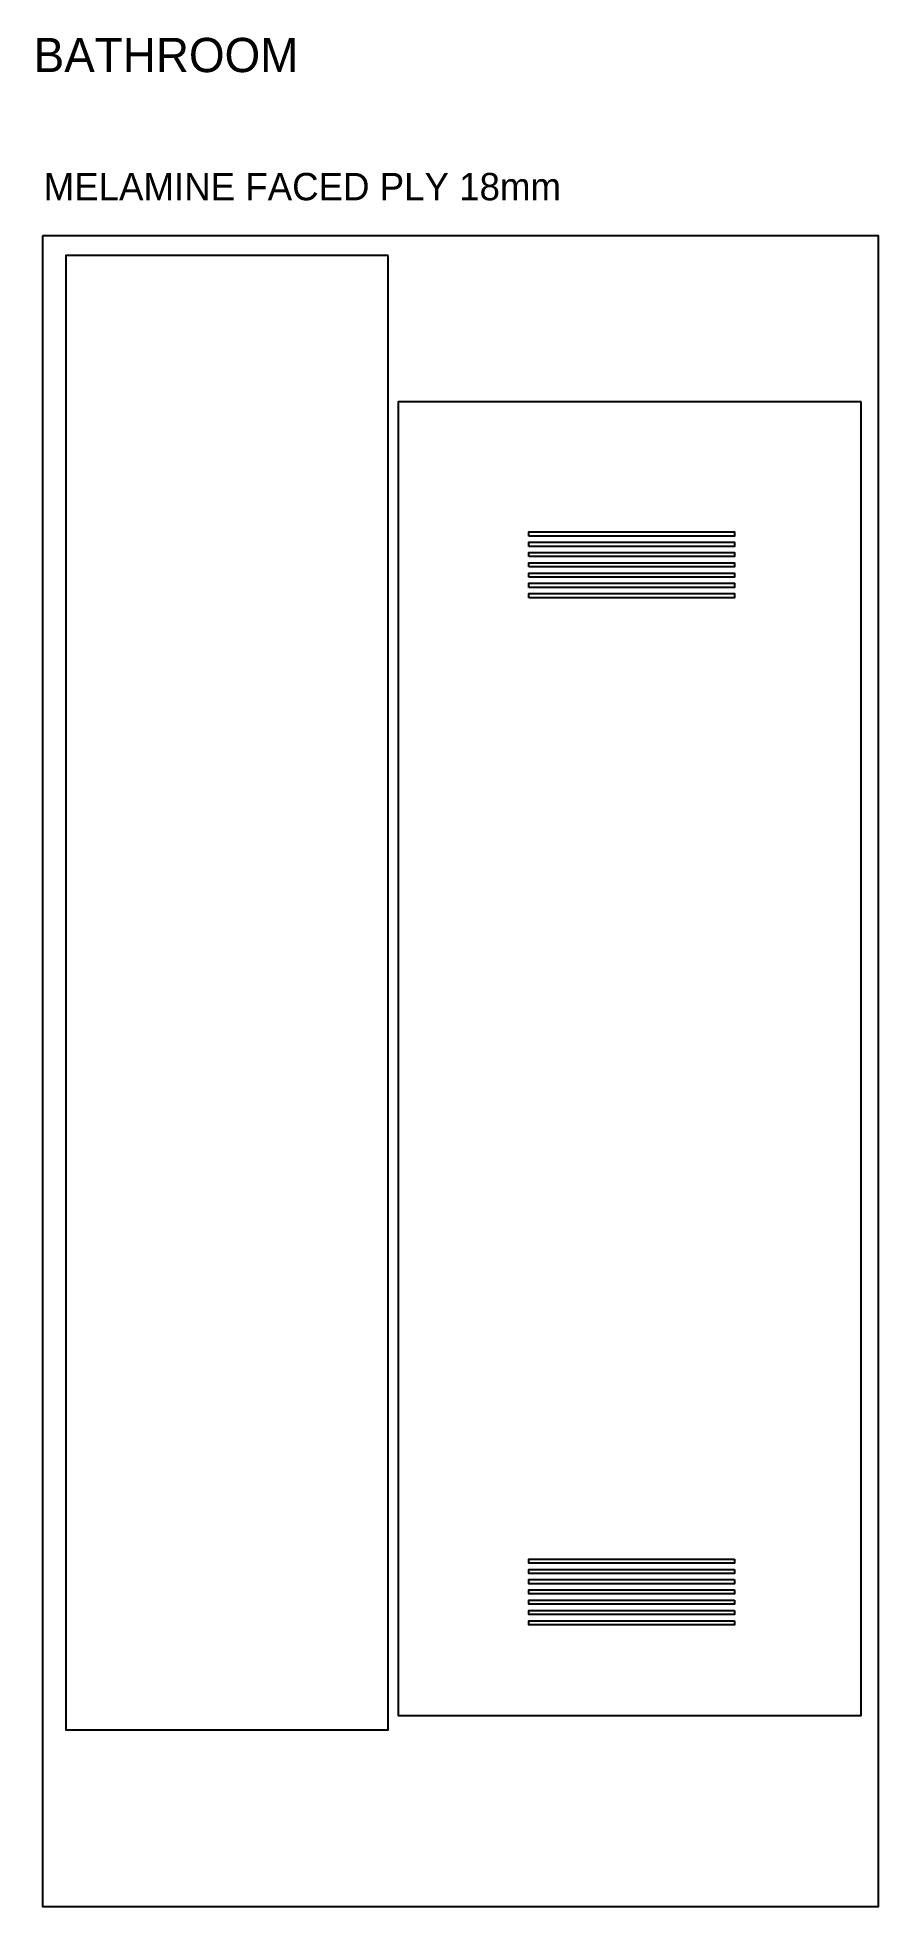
# Model space of a CAD drawing. Header units: inches. Extents: x -7356 to 15471, y -10121 to 11847.
# Drawn here: x -7356 to -6129, y -3834 to -1104 of the extents above; entities that cross this region are included whole.
import ezdxf

# ---------------------------------------------------------------- set-up
doc = ezdxf.new("R2010")
doc.units = ezdxf.units.IN
doc.header["$MEASUREMENT"] = 0
for name, color, linetype in [('000_SHEET_MelamineFacedPly18mm', 190, 'Continuous'), ('3_anyTOOL_CUTTHROUGH_INSIDE', 4, 'Continuous'), ('6_anyTOOL_CUTTHROUGH_OUTSIDE', 5, 'Continuous')]:
    doc.layers.add(name, color=color, linetype=linetype)

msp = doc.modelspace()

# ---------------------------------------------------------------- texts
at = {"layer": '000_SHEET_MelamineFacedPly18mm', "attachment_point": 1}
for s, width, gutter_width, insert, char_height in [('{\\H2.5x;BATHROOM}', 1891.474, 1, (-7361.6, -1104.6), 20), ('MELAMINE FACED PLY 18mm', 1103.747, 200, (-7347, -1301.8), 40)]:
    msp.add_mtext_dynamic_manual_height_columns(s, width=width, gutter_width=gutter_width, heights=[0], dxfattribs=dict(at, insert=insert, char_height=char_height))

# ---------------------------------------------------------------- linework, layer by layer
at = {"layer": '000_SHEET_MelamineFacedPly18mm'}
msp.add_lwpolyline([(-7348.6, -1393.8), (-7348.6, -3833.8), (-6128.6, -3833.8), (-6128.6, -1393.8)], close=True, dxfattribs=at)
at = {"layer": '3_anyTOOL_CUTTHROUGH_INSIDE'}
for points in [[(-6638.9, -1832.2), (-6638.9, -1826.2), (-6338.9, -1826.2), (-6338.9, -1832.2)], [(-6638.9, -1847.2), (-6638.9, -1841.2), (-6338.9, -1841.2), (-6338.9, -1847.2)], [(-6638.9, -1862.2), (-6638.9, -1856.2), (-6338.9, -1856.2), (-6338.9, -1862.2)], [(-6638.9, -1877.2), (-6638.9, -1871.2), (-6338.9, -1871.2), (-6338.9, -1877.2)], [(-6638.9, -1892.2), (-6638.9, -1886.2), (-6338.9, -1886.2), (-6338.9, -1892.2)], [(-6638.9, -1907.2), (-6638.9, -1901.2), (-6338.9, -1901.2), (-6338.9, -1907.2)], [(-6638.9, -1922.2), (-6638.9, -1916.2), (-6338.9, -1916.2), (-6338.9, -1922.2)], [(-6338.9, -3326.2), (-6338.9, -3332.2), (-6638.9, -3332.2), (-6638.9, -3326.2)], [(-6338.9, -3341.2), (-6338.9, -3347.2), (-6638.9, -3347.2), (-6638.9, -3341.2)], [(-6338.9, -3356.2), (-6338.9, -3362.2), (-6638.9, -3362.2), (-6638.9, -3356.2)], [(-6338.9, -3371.2), (-6338.9, -3377.2), (-6638.9, -3377.2), (-6638.9, -3371.2)], [(-6338.9, -3386.2), (-6338.9, -3392.2), (-6638.9, -3392.2), (-6638.9, -3386.2)], [(-6338.9, -3401.2), (-6338.9, -3407.2), (-6638.9, -3407.2), (-6638.9, -3401.2)], [(-6338.9, -3416.2), (-6338.9, -3422.2), (-6638.9, -3422.2), (-6638.9, -3416.2)]]:
    msp.add_lwpolyline(points, close=True, dxfattribs=at)
at = {"layer": '6_anyTOOL_CUTTHROUGH_OUTSIDE'}
for points in [[(-6844.2, -1422.6), (-7314.6, -1422.6), (-7314.6, -3575.4), (-6844.2, -3575.4)], [(-6153.9, -1636.3), (-6829.9, -1636.3), (-6829.9, -3554.9), (-6153.9, -3554.9)]]:
    msp.add_lwpolyline(points, close=True, dxfattribs=at)

msp.set_redraw_order([(e.dxf.handle, doc.entitydb.next_handle()) for e in msp.query("TEXT MTEXT ATTDEF DIMENSION ARC_DIMENSION")])  # texts and dimensions are drawn at this point

doc.saveas('drawing.dxf')
